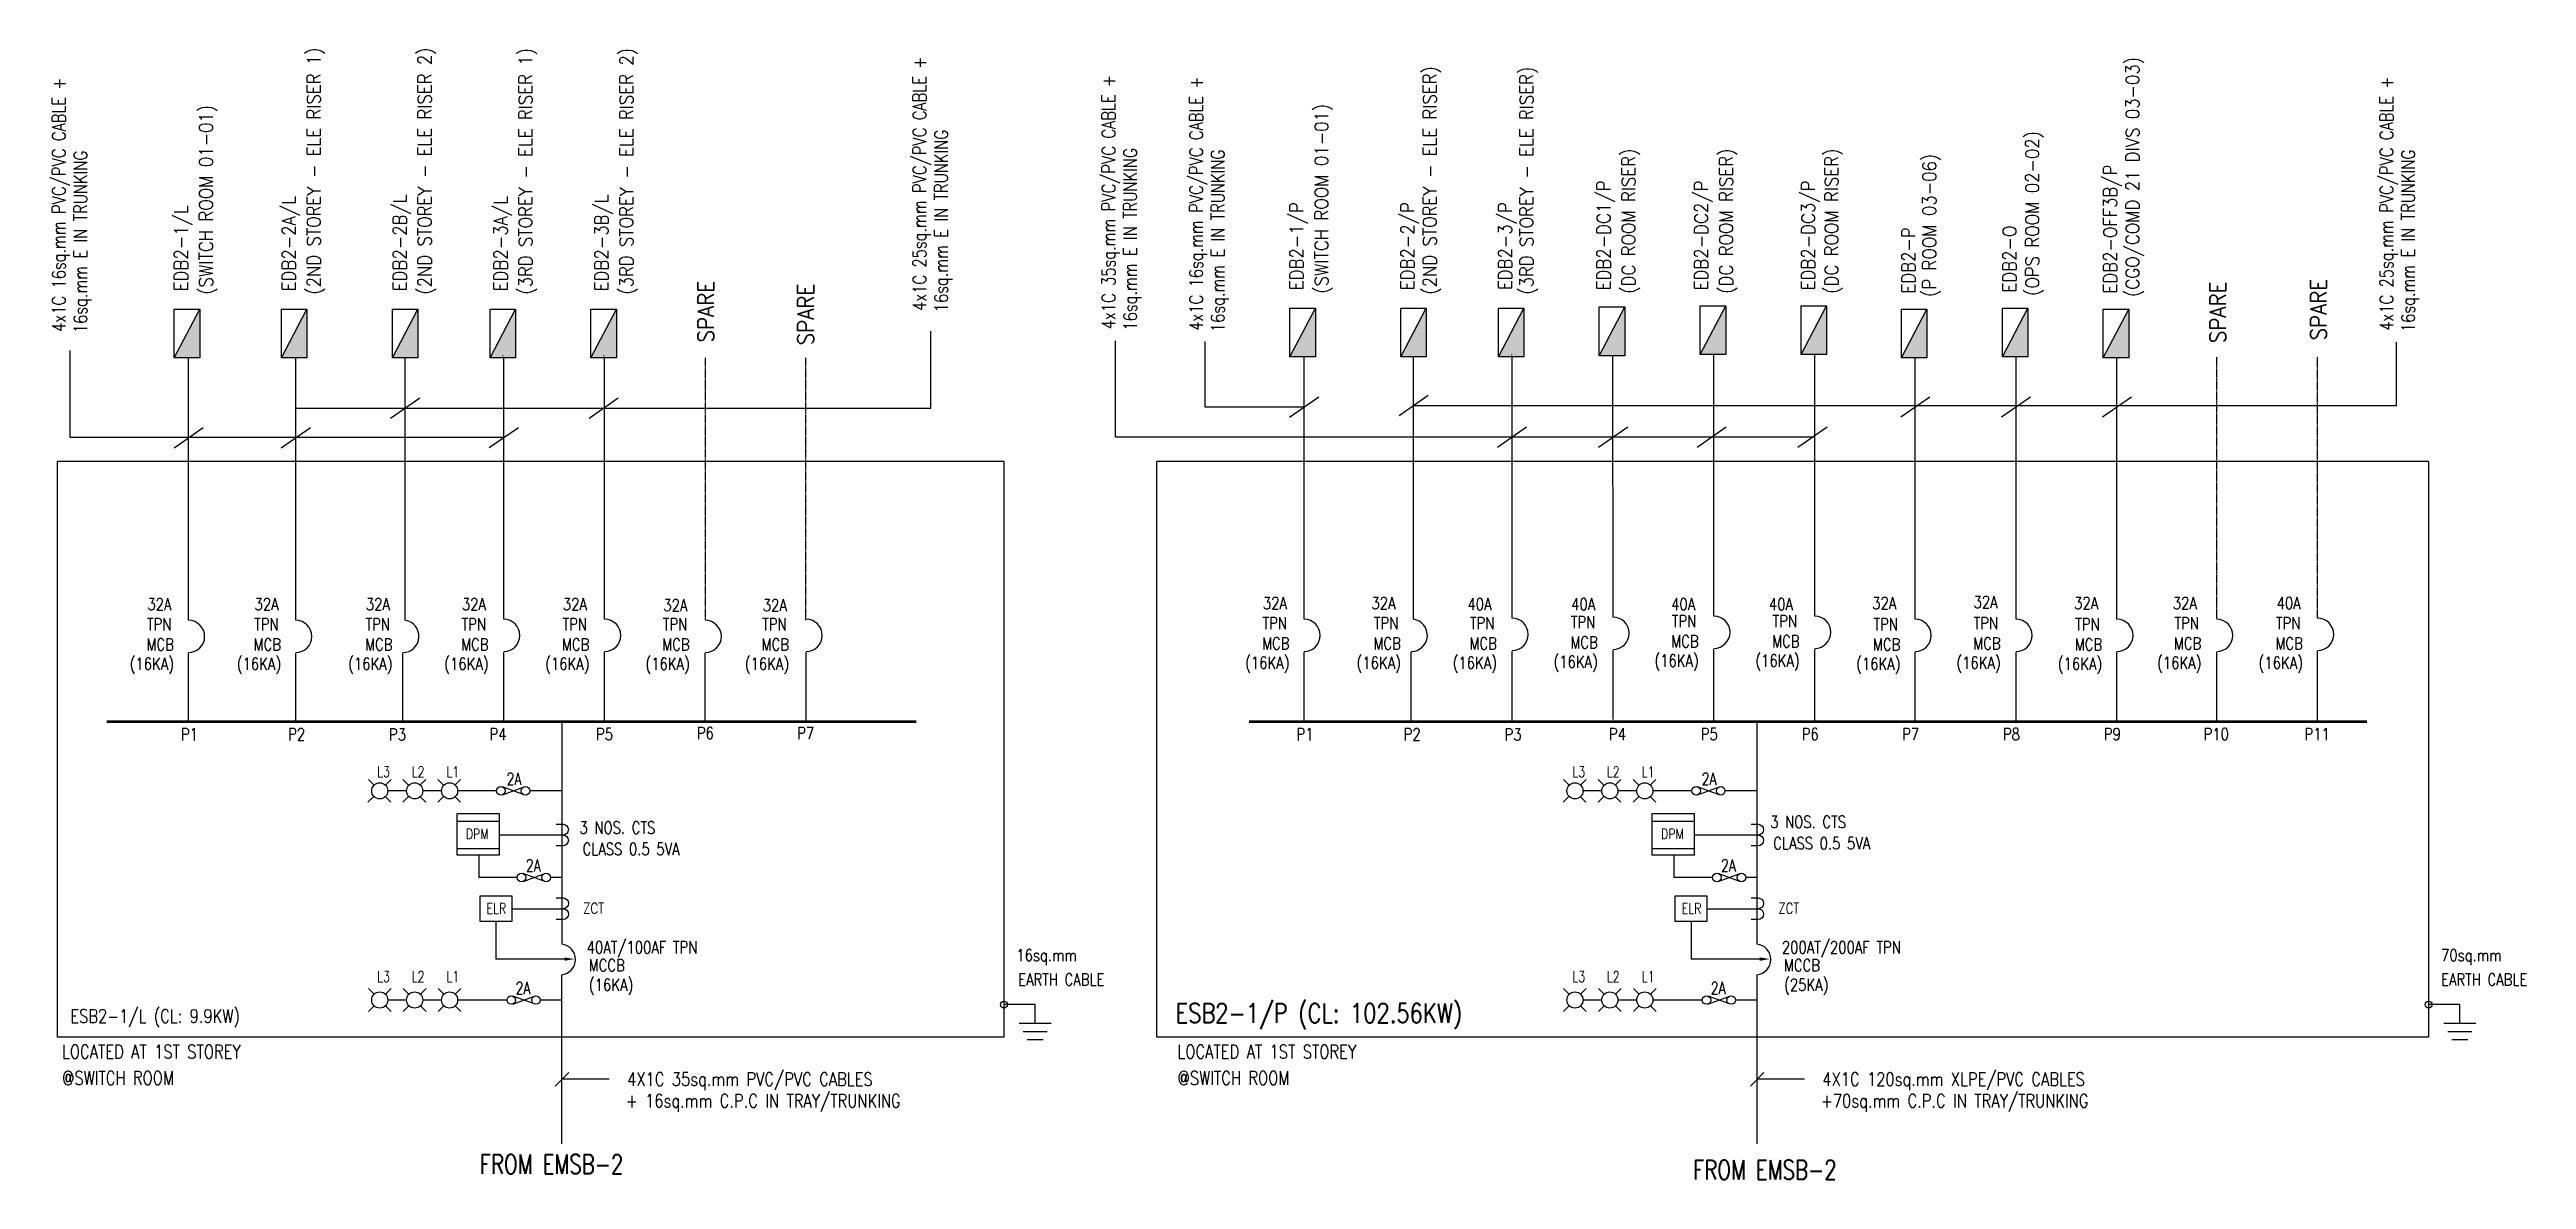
# Model space of a CAD drawing. Header units: millimetres. Extents: x 342787 to 562436, y 253179 to 528288.
# Drawn here: x 365208 to 411314, y 374632 to 395667 of the extents above; entities that cross this region are included whole.
import ezdxf
from ezdxf.enums import TextEntityAlignment as Align

# ---------------------------------------------------------------- set-up
doc = ezdxf.new("R2010")
doc.units = ezdxf.units.MM
doc.header["$LTSCALE"] = 0.01
doc.linetypes.add('DASHED', pattern=[19.05, 12.7, -6.35])
for name, color, linetype in [('E-_ELEC----_E-', 3, 'Continuous'), ('E-_ELECSYBL_R-_N_ES9', 7, 'Continuous'), ('ME-SLD', 7, 'Continuous')]:
    doc.layers.add(name, color=color, linetype=linetype)
doc.styles.add('100', font='romans.shx', dxfattribs={"width": 0.8, "height": 250})
doc.styles.add('A2', font='SIMPLEX.shx', dxfattribs={"width": 0.95, "height": 190})
doc.styles.add('PwNote', font='Romans.shx', dxfattribs={"width": 0.75, "bigfont": 'Special.shx'})
doc.styles.add('ROMANS', font='romans', dxfattribs={"width": 0.75})
doc.linetypes.add('communication_line', pattern='A,0.25,-0.2,0.25,-0.2,0.25,-0.2,0.25,-0.2,["C",Standard,S=0.1,R=0,X=-0.1,Y=-0.05],-0.075', length=1.875)

msp = doc.modelspace()

# ---------------------------------------------------------------- texts
for s, height, rotation, style, width, p in [('(2ND STOREY - ELE RISER 1)', 250, 90, 'A2', 0.9, (370251, 391105)), ('(2ND STOREY - ELE RISER 2)', 250, 90, 'A2', 0.9, (372316, 391105)), ('(3RD STOREY - ELE RISER 1)', 250, 90, 'A2', 0.9, (374194, 391105)), ('(3RD STOREY - ELE RISER 2)', 250, 90, 'A2', 0.9, (376071, 391105)), ('4x1C 25sq.mm PVC/PVC CABLE +', 250, 90, 'PwNote', 0.8, (381528, 390803, 11626)), ('4x1C 35sq.mm PVC/PVC CABLE +', 250, 90, 'PwNote', 0.8, (385047, 390461, 11626)), ('4x1C 16sq.mm PVC/PVC CABLE +', 250, 90, 'PwNote', 0.8, (386675, 390433, 11626)), ('(2ND STOREY - ELE RISER)', 250, 90, 'A2', 0.9, (391024, 391105)), ('(3RD STOREY - ELE RISER)', 250, 90, 'A2', 0.9, (392827, 391105)), ('(CGO/COMD 21 DIVS 03-03)', 250, 90, 'A2', 0.9, (404106, 391063)), ('4x1C 25sq.mm PVC/PVC CABLE +', 250, 90, 'PwNote', 0.8, (408833, 390433, 11626)), ('4x1C 16sq.mm PVC/PVC CABLE +', 250, 90, 'PwNote', 0.8, (365506, 390413, 11626)), ('(SWITCH ROOM 01-01)', 250, 90, 'A2', 0.9, (368245, 391106)), ('(SWITCH ROOM 01-01)', 250, 90, 'A2', 0.9, (389009, 391125)), ('16sq.mm E IN TRUNKING', 250, 90, 'PwNote', 0.8, (365909, 390388, 11626)), ('16sq.mm E IN TRUNKING', 250, 90, 'PwNote', 0.8, (381930, 390777, 11626)), ('16sq.mm E IN TRUNKING', 250, 90, 'PwNote', 0.8, (385449, 390435, 11626)), ('16sq.mm E IN TRUNKING', 250, 90, 'PwNote', 0.8, (387078, 390407, 11626)), ('(DC ROOM RISER)', 250, 90, 'A2', 0.9, (394725, 391123)), ('(DC ROOM RISER)', 250, 90, 'A2', 0.9, (396540, 391123)), ('(DC ROOM RISER)', 250, 90, 'A2', 0.9, (398502, 391123)), ('(OPS ROOM 02-02)', 250, 90, 'A2', 0.9, (402240, 391083)), ('16sq.mm E IN TRUNKING', 250, 90, 'PwNote', 0.8, (409236, 390407, 11626)), ('(P ROOM 03-06)', 250, 90, 'A2', 0.9, (400323, 391063)), ('EDB2-OFF3B/P', 250, 90, 'A2', 0.9, (403691, 391126)), ('EDB2-2A/L', 250, 90, 'A2', 0.9, (369787, 391168)), ('EDB2-2B/L', 250, 90, 'A2', 0.9, (371852, 391168)), ('EDB2-3A/L', 250, 90, 'A2', 0.9, (373730, 391168)), ('EDB2-3B/L', 250, 90, 'A2', 0.9, (375608, 391168)), ('EDB2-DC1/P', 250, 90, 'A2', 0.9, (394262, 391186)), ('EDB2-DC2/P', 250, 90, 'A2', 0.9, (396077, 391186)), ('EDB2-DC3/P', 250, 90, 'A2', 0.9, (398068, 391186)), ('EDB2-1/L', 250, 90, 'A2', 0.9, (367781, 391168)), ('EDB2-1/P', 250, 90, 'A2', 0.9, (388545, 391188)), ('EDB2-2/P', 250, 90, 'A2', 0.9, (390610, 391188)), ('EDB2-3/P', 250, 90, 'A2', 0.9, (392428, 391189)), ('EDB2-O', 250, 90, 'A2', 0.9, (401816, 391145)), ('EDB2-P', 250, 90, 'A2', 0.9, (399935, 391126)), ('SPARE', 300, 90, 'A2', 0.9, (377573, 390213)), ('SPARE', 300, 90, 'A2', 0.9, (379433, 390161)), ('SPARE', 300, 90, 'A2', 0.9, (405717, 390201)), ('SPARE', 300, 90, 'A2', 0.9, (407592, 390252)), ('32A', 225, 360, '100', 0.8, (367029, 385229)), ('32A', 225, 360, '100', 0.8, (369024, 385229)), ('32A', 225, 360, '100', 0.8, (371097, 385229)), ('32A', 225, 360, '100', 0.8, (372885, 385229)), ('32A', 225, 360, '100', 0.8, (374763, 385229)), ('32A', 225, 360, '100', 0.8, (387794, 385249)), ('32A', 225, 360, '100', 0.8, (389814, 385249)), ('40A', 225, 360, '100', 0.8, (391601, 385229)), ('40A', 225, 360, '100', 0.8, (393532, 385229)), ('40A', 225, 360, '100', 0.8, (395392, 385229)), ('40A', 225, 360, '100', 0.8, (397213, 385229)), ('32A', 225, 360, '100', 0.8, (399136, 385249)), ('32A', 225, 360, '100', 0.8, (401022, 385268)), ('32A', 225, 360, '100', 0.8, (402894, 385249)), ('32A', 225, 360, '100', 0.8, (404730, 385249)), ('40A', 225, 360, '100', 0.8, (406664, 385249)), ('TPN', 225, 360, '100', 0.8, (367022, 384854)), ('TPN', 225, 360, '100', 0.8, (369016, 384854)), ('TPN', 225, 360, '100', 0.8, (371090, 384854)), ('TPN', 225, 360, '100', 0.8, (372878, 384854)), ('TPN', 225, 360, '100', 0.8, (374756, 384854)), ('TPN', 225, 360, '100', 0.8, (376623, 384854)), ('32A', 225, 360, '100', 0.8, (376634, 385210)), ('TPN', 225, 360, '100', 0.8, (378473, 384854)), ('32A', 225, 360, '100', 0.8, (378484, 385210)), ('TPN', 225, 360, '100', 0.8, (387786, 384874)), ('TPN', 225, 360, '100', 0.8, (389860, 384874)), ('TPN', 225, 360, '100', 0.8, (391648, 384874)), ('TPN', 225, 360, '100', 0.8, (393526, 384893)), ('TPN', 225, 360, '100', 0.8, (395404, 384913)), ('TPN', 225, 360, '100', 0.8, (397281, 384913)), ('TPN', 225, 360, '100', 0.8, (399158, 384854)), ('TPN', 225, 360, '100', 0.8, (401024, 384874)), ('TPN', 225, 360, '100', 0.8, (402914, 384854)), ('TPN', 225, 360, '100', 0.8, (404760, 384874)), ('TPN', 225, 360, '100', 0.8, (406650, 384874)), ('MCB', 225, 360, '100', 0.8, (367013, 384479)), ('MCB', 225, 360, '100', 0.8, (369008, 384479)), ('MCB', 225, 360, '100', 0.8, (371081, 384479)), ('MCB', 225, 360, '100', 0.8, (372869, 384479)), ('MCB', 225, 360, '100', 0.8, (374747, 384479)), ('MCB', 225, 360, '100', 0.8, (376614, 384479)), ('MCB', 225, 360, '100', 0.8, (378464, 384479)), ('MCB', 225, 360, '100', 0.8, (387778, 384499)), ('MCB', 225, 360, '100', 0.8, (389851, 384499)), ('MCB', 225, 360, '100', 0.8, (391639, 384499)), ('MCB', 225, 360, '100', 0.8, (393517, 384518)), ('MCB', 225, 360, '100', 0.8, (395395, 384538)), ('MCB', 225, 360, '100', 0.8, (397273, 384538)), ('MCB', 225, 360, '100', 0.8, (399150, 384479)), ('MCB', 225, 360, '100', 0.8, (401016, 384499)), ('MCB', 225, 360, '100', 0.8, (402906, 384479)), ('MCB', 225, 360, '100', 0.8, (404751, 384499)), ('MCB', 225, 360, '100', 0.8, (406641, 384499)), ('(16KA)', 225, 360, '100', 0.8, (366699, 384119)), ('(16KA)', 225, 360, '100', 0.8, (368694, 384119)), ('(16KA)', 225, 360, '100', 0.8, (370767, 384119)), ('(16KA)', 225, 360, '100', 0.8, (372555, 384119)), ('(16KA)', 225, 360, '100', 0.8, (374433, 384119)), ('(16KA)', 225, 360, '100', 0.8, (376300, 384119)), ('(16KA)', 225, 360, '100', 0.8, (378150, 384119)), ('(16KA)', 225, 360, '100', 0.8, (387463, 384138)), ('(16KA)', 225, 360, '100', 0.8, (389537, 384138)), ('(16KA)', 225, 360, '100', 0.8, (391325, 384138)), ('(16KA)', 225, 360, '100', 0.8, (393203, 384158)), ('(16KA)', 225, 360, '100', 0.8, (395081, 384177)), ('(16KA)', 225, 360, '100', 0.8, (396959, 384177)), ('(16KA)', 225, 360, '100', 0.8, (398836, 384119)), ('(16KA)', 225, 360, '100', 0.8, (400701, 384138)), ('(16KA)', 225, 360, '100', 0.8, (402591, 384119)), ('(16KA)', 225, 360, '100', 0.8, (404437, 384138)), ('(16KA)', 225, 360, '100', 0.8, (406327, 384138)), ('P1', 225, 360, '100', 0.8, (367655, 382807)), ('P2', 225, 360, '100', 0.8, (369649, 382807)), ('P3', 225, 360, '100', 0.8, (371527, 382803)), ('P4', 225, 360, '100', 0.8, (373398, 382811)), ('P5', 225, 360, '100', 0.8, (375380, 382811)), ('P6', 225, 360, '100', 0.8, (377258, 382830)), ('P7', 225, 360, '100', 0.8, (379123, 382830)), ('P1', 225, 360, '100', 0.8, (388419, 382807)), ('P2', 225, 360, '100', 0.8, (390414, 382807)), ('P3', 225, 360, '100', 0.8, (392292, 382803)), ('P4', 225, 360, '100', 0.8, (394235, 382811)), ('P5', 225, 360, '100', 0.8, (395945, 382811)), ('P6', 225, 360, '100', 0.8, (397823, 382811)), ('P7', 225, 360, '100', 0.8, (399691, 382811)), ('P8', 225, 360, '100', 0.8, (401569, 382811)), ('P9', 225, 360, '100', 0.8, (403447, 382811)), ('P10', 225, 360, '100', 0.8, (405305, 382811)), ('P11', 225, 360, '100', 0.8, (407182, 382811)), ('40AT/100AF TPN', 225, 360, '100', 0.8, (375207, 378841)), ('200AT/200AF TPN', 225, 360, '100', 0.8, (397454, 378841)), ('MCCB', 225, 360, '100', 0.8, (375244, 378507)), ('16sq.mm', 225, 360, '100', 0.8, (383205, 378695)), ('MCCB', 225, 360, '100', 0.8, (397491, 378507)), ('70sq.mm', 225, 360, '100', 0.8, (409724, 378695)), ('(16KA)', 225, 360, '100', 0.8, (375248, 378143)), ('EARTH CABLE', 225, 360, '100', 0.8, (383238, 378242)), ('(25KA)', 225, 360, '100', 0.8, (397495, 378143)), ('EARTH CABLE', 225, 360, '100', 0.8, (409724, 378242)), ('LOCATED AT 1ST STOREY', 250, 360, 'PwNote', 0.8, (365441, 376887)), ('LOCATED AT 1ST STOREY', 250, 360, 'PwNote', 0.8, (386204, 376887)), ('@SWITCH ROOM', 250, 360, 'PwNote', 0.8, (365441, 376397)), ('+ 16sq.mm C.P.C IN TRAY/TRUNKING', 250, 360, 'PwNote', 0.8, (375934, 375972, -11626)), ('4X1C 35sq.mm PVC/PVC CABLES', 250, 360, 'PwNote', 0.8, (375960, 376375, -11626)), ('@SWITCH ROOM', 250, 360, 'PwNote', 0.8, (386204, 376397)), ('+70sq.mm C.P.C IN TRAY/TRUNKING', 250, 360, 'PwNote', 0.8, (398181, 375972, -11626)), ('4X1C 120sq.mm XLPE/PVC CABLES', 250, 360, 'PwNote', 0.8, (398207, 376375, -11626))]:
    msp.add_text(s, height=height, rotation=rotation, dxfattribs=dict(style=style, width=width)).set_placement(p)
for s, height, style, width, p in [('L3', 200, 'ROMANS', 0.75, (371307, 382122, 0)), ('L2', 200, 'ROMANS', 0.75, (371949, 382122, 0)), ('L1', 200, 'ROMANS', 0.75, (372599, 382122, 0)), ('L3', 200, 'ROMANS', 0.75, (393554, 382122, 0)), ('L2', 200, 'ROMANS', 0.75, (394196, 382122, 0)), ('L1', 200, 'ROMANS', 0.75, (394846, 382122, 0)), ('DPM', 186.6, '100', 0.8, (372959, 380973, 0)), ('DPM', 186.6, '100', 0.8, (395206, 380973, 0)), ('L3', 200, 'ROMANS', 0.75, (371307, 378308, 0)), ('L2', 200, 'ROMANS', 0.75, (371949, 378308, 0)), ('L1', 200, 'ROMANS', 0.75, (372599, 378308, 0)), ('L3', 200, 'ROMANS', 0.75, (393554, 378308, 0)), ('L2', 200, 'ROMANS', 0.75, (394196, 378308, 0)), ('L1', 200, 'ROMANS', 0.75, (394846, 378308, 0)), ('ESB2-1/L (CL: 9.9KW)', 250, 'PwNote', 0.8, (365596, 377549)), ('ESB2-1/P (CL: 102.56KW)', 360, 'PwNote', 0.8, (386168, 377549)), ('FROM EMSB-2', 360, 'PwNote', 0.75, (373216, 374736, -11626)), ('FROM EMSB-2', 360, 'PwNote', 0.75, (395800, 374632, -11626))]:
    msp.add_text(s, height=height, dxfattribs=dict(style=style, width=width)).set_placement(p)
at = {"style": 'ROMANS', "width": 0.75}
for s, height, p in [('2A', 225, (373852, 381977, 0)), ('2A', 225, (396099, 381977, 0)), ('2A', 225, (374212, 380366, 0)), ('2A', 225, (396459, 380366, 0)), ('ELR', 200, (373526, 379577, 0)), ('ELR', 200, (395773, 379577, 0)), ('2A', 225, (374021, 378084, 0)), ('2A', 225, (396268, 378084, 0))]:
    msp.add_text(s, height=height, dxfattribs=at).set_placement(p, align=Align.CENTER)
at = {"style": 'ROMANS', "width": 0.8}
for p in [(375335, 379682, 0), (397582, 379682, 0)]:
    msp.add_text('ZCT', height=200, dxfattribs=at).set_placement(p, align=Align.MIDDLE)
at = {"layer": 'ME-SLD', "color": 7, "style": 'ROMANS', "width": 0.8}
for s, p in [('3 NOS. CTS', (375073, 381182)), ('3 NOS. CTS', (397236, 381289)), ('CLASS 0.5 5VA', (375130, 380784)), ('CLASS 0.5 5VA', (397293, 380891))]:
    msp.add_text(s, height=225, dxfattribs=at).set_placement(p, align=Align.MIDDLE_LEFT)

# ---------------------------------------------------------------- blocks, each defined once
blk = doc.blocks.new('DB')
at = {"layer": 'E-_ELEC----_E-'}
blk.add_hatch(color=0, dxfattribs=at).paths.add_polyline_path([(0, 0), (400, 0), (400, 209)])
at = {"layer": 'E-_ELEC----_E-', "color": 0, "linetype": 'Continuous'}
for p, q in [((400, 209), (0, 209)), ((0, 209), (0, 0)), ((400, 0), (400, 209)), ((0, 0), (400, 0))]:
    blk.add_line(p, q, dxfattribs=at)
at = {"layer": 'E-_ELEC----_E-', "color": 0}
blk.add_line((400, 209), (0, 0), dxfattribs=at)
blk = doc.blocks.new('ELEC0333')
at = {"layer": 'E-_ELECSYBL_R-_N_ES9'}
blk.add_lwpolyline([(-1.3, 2), (0, 2, -1), (0, 0, -1), (0, -2), (-1.3, -2)], format="xyb", dxfattribs=at)
blk = doc.blocks.new('ELEC0302')
at = {"color": 0}
blk.add_arc((20, 0), 300, 275.7392, 84.2608, dxfattribs=at)

# ---------------------------------------------------------------- linework, layer by layer
at = {"color": 7}
for p, q in [((367796, 385041), (367796, 389926)), ((369791, 385041), (369791, 389926)), ((371829, 385041), (371829, 389926)), ((373655, 389959, 11626), (373655, 389973, 11626)), ((375533, 389959, 11626), (375533, 389973, 11626)), ((388561, 385061), (388561, 389946)), ((390599, 385061), (390599, 389946)), ((392425, 389978, 11626), (392425, 389992, 11626)), ((367796, 383135), (367796, 384429)), ((369791, 383135), (369791, 384429)), ((371786, 383135), (371786, 384429)), ((373664, 383155), (373664, 384449)), ((375541, 383155), (375541, 384449)), ((377414, 383135), (377414, 384429)), ((379292, 383155), (379292, 384449)), ((388561, 383155), (388561, 384449)), ((390556, 383155), (390556, 384449)), ((392433, 383174), (392433, 384468)), ((394311, 383194), (394311, 384488)), ((396189, 383155), (396189, 384507)), ((398067, 383155), (398067, 384507)), ((399935, 383155), (399935, 384449)), ((401813, 383155), (401813, 384449)), ((403691, 383155), (403691, 384449)), ((405548, 383155), (405548, 384449)), ((407426, 383174), (407426, 384468)), ((374742, 383155), (374742, 379013, 0)), ((396989, 383155), (396989, 379013, 0)), ((371242, 381760, 0), (371136, 381654, 0)), ((371249, 381972, 0), (371143, 382079, 0)), ((371454, 381760, 0), (371560, 381654, 0)), ((371461, 381972, 0), (371567, 382079, 0)), ((371852, 381866, 0), (371507, 381866, 0)), ((371892, 381972, 0), (371786, 382079, 0)), ((371892, 381760, 0), (371786, 381654, 0)), ((372104, 381972, 0), (372211, 382079, 0)), ((372104, 381760, 0), (372210, 381654, 0)), ((372500, 381866, 0), (372155, 381866, 0)), ((372542, 381972, 0), (372436, 382079, 0)), ((372542, 381760, 0), (372436, 381654, 0)), ((372754, 381972, 0), (372861, 382079, 0)), ((372754, 381760, 0), (372860, 381654, 0)), ((373528, 381866, 0), (372805, 381866, 0)), ((373637, 381792, 0), (374043, 381941, 0)), ((374041, 381792, 0), (373638, 381940, 0)), ((374742, 381866, 0), (374149, 381866, 0)), ((393489, 381760, 0), (393383, 381654, 0)), ((393496, 381972, 0), (393390, 382079, 0)), ((393701, 381760, 0), (393807, 381654, 0)), ((393708, 381972, 0), (393814, 382079, 0)), ((394099, 381866, 0), (393754, 381866, 0)), ((394139, 381972, 0), (394033, 382079, 0)), ((394139, 381760, 0), (394033, 381654, 0)), ((394351, 381972, 0), (394458, 382079, 0)), ((394351, 381760, 0), (394457, 381654, 0)), ((394747, 381866, 0), (394402, 381866, 0)), ((394789, 381972, 0), (394683, 382079, 0)), ((394789, 381760, 0), (394683, 381654, 0)), ((395001, 381972, 0), (395108, 382079, 0)), ((395001, 381760, 0), (395107, 381654, 0)), ((395775, 381866, 0), (395052, 381866, 0)), ((395884, 381792, 0), (396290, 381941, 0)), ((396288, 381792, 0), (395885, 381940, 0)), ((396989, 381866, 0), (396396, 381866, 0)), ((373819, 379672, 0), (374767, 379672, 0)), ((396066, 379672, 0), (397014, 379672, 0)), ((373517, 379440, 0), (373517, 378735, 0)), ((395764, 379440, 0), (395764, 378735, 0)), ((374909, 378735, 0), (373517, 378735, 0)), ((397156, 378735, 0), (395764, 378735, 0)), ((371249, 378079, 0), (371143, 378185, 0)), ((371461, 378079, 0), (371567, 378185, 0)), ((371899, 378079, 0), (371793, 378185, 0)), ((372111, 378079, 0), (372217, 378185, 0)), ((372549, 378079, 0), (372443, 378185, 0)), ((372761, 378079, 0), (372867, 378185, 0)), ((393496, 378079, 0), (393390, 378185, 0)), ((393708, 378079, 0), (393814, 378185, 0)), ((394146, 378079, 0), (394040, 378185, 0)), ((394358, 378079, 0), (394464, 378185, 0)), ((394796, 378079, 0), (394690, 378185, 0)), ((395008, 378079, 0), (395114, 378185, 0)), ((371249, 377867, 0), (371143, 377761, 0)), ((371461, 377867, 0), (371567, 377761, 0)), ((371855, 377973, 0), (371505, 377973, 0)), ((371899, 377867, 0), (371793, 377761, 0)), ((372111, 377867, 0), (372217, 377761, 0)), ((372505, 377973, 0), (372155, 377973, 0)), ((372549, 377867, 0), (372443, 377761, 0)), ((372761, 377867, 0), (372867, 377761, 0)), ((373725, 377973, 0), (372805, 377973, 0)), ((373831, 377898, 0), (374236, 378047, 0)), ((374235, 377899, 0), (373832, 378047, 0)), ((374752, 377973, 0), (374342, 377973, 0)), ((383555, 377889), (382974, 377889)), ((383555, 377539), (383555, 377889)), ((393496, 377867, 0), (393390, 377761, 0)), ((393708, 377867, 0), (393814, 377761, 0)), ((394102, 377973, 0), (393752, 377973, 0)), ((394146, 377867, 0), (394040, 377761, 0)), ((394358, 377867, 0), (394464, 377761, 0)), ((394752, 377973, 0), (394402, 377973, 0)), ((394796, 377867, 0), (394690, 377761, 0)), ((395008, 377867, 0), (395114, 377761, 0)), ((395972, 377973, 0), (395052, 377973, 0)), ((396078, 377898, 0), (396483, 378047, 0)), ((396482, 377899, 0), (396079, 378047, 0)), ((396999, 377973, 0), (396589, 377973, 0)), ((410074, 377889), (409493, 377889)), ((410074, 377539), (410074, 377889)), ((383255, 377539), (383855, 377539)), ((383330, 377389), (383780, 377389)), ((383405, 377239), (383705, 377239)), ((409774, 377539), (410374, 377539)), ((409849, 377389), (410299, 377389)), ((409924, 377239), (410224, 377239)), ((374621, 376372, -23253), (374872, 376622, -23253)), ((375628, 376497, -11626), (374746, 376497, -11626)), ((396868, 376372, -23253), (397119, 376622, -23253)), ((397875, 376497, -11626), (396993, 376497, -11626))]:
    msp.add_line(p, q, dxfattribs=at)
at = {"color": 7, "ltscale": 2500}
for p, q in [((373664, 385061), (373662, 389928)), ((375541, 385061), (375540, 389928)), ((392433, 385080), (392432, 389947)), ((394311, 385100), (394310, 389967)), ((396189, 385119), (396188, 389987)), ((398067, 385119), (398066, 389987)), ((399935, 385061), (399934, 389926)), ((401814, 385061), (401814, 389946)), ((403691, 385061), (403690, 389926))]:
    msp.add_line(p, q, dxfattribs=at)
at = {"linetype": 'DASHED', "ltscale": 10}
for p, q in [((377416, 385041), (377416, 389926)), ((379289, 385041), (379289, 389926)), ((405550, 385061), (405550, 389946)), ((407426, 385080), (407425, 389946))]:
    msp.add_line(p, q, dxfattribs=at)
for p, q in [((371558, 388804), (372100, 389180)), ((375254, 388805), (375795, 389181)), ((388290, 388824), (388832, 389199)), ((390328, 388856), (390869, 389231)), ((399666, 388826), (400207, 389201)), ((401541, 388827), (402083, 389202)), ((403419, 388827), (403960, 389202)), ((367526, 388255), (368067, 388631)), ((369522, 388255), (370063, 388631)), ((373393, 388256), (373935, 388632)), ((392162, 388265), (392703, 388641)), ((394043, 388264), (394584, 388640)), ((395876, 388265), (396418, 388641)), ((397754, 388265), (398296, 388641)), ((372793, 381301, 0), (373577, 381301, 0)), ((395040, 381301, 0), (395824, 381301, 0)), ((374766, 381044, 0), (373577, 381044, 0)), ((397013, 381044, 0), (395824, 381044, 0)), ((372793, 380795, 0), (373577, 380795, 0)), ((373197, 380671, 0), (373197, 380255, 0)), ((395040, 380795, 0), (395824, 380795, 0)), ((395444, 380671, 0), (395444, 380255, 0)), ((373916, 380255, 0), (373197, 380255, 0)), ((374022, 380180, 0), (374428, 380329, 0)), ((374426, 380181, 0), (374023, 380329, 0)), ((374742, 380255, 0), (374534, 380255, 0)), ((396163, 380255, 0), (395444, 380255, 0)), ((396269, 380180, 0), (396675, 380329, 0)), ((396673, 380181, 0), (396270, 380329, 0)), ((396989, 380255, 0), (396781, 380255, 0))]:
    msp.add_line(p, q)
at = {"color": 7, "ltscale": 1.5}
for p, q in [((365354, 377279), (365354, 388000)), ((382974, 388000), (365354, 388000)), ((382974, 388000), (382974, 377279)), ((385818, 377279), (385818, 388000)), ((409493, 388000), (385818, 388000)), ((409493, 388000), (409493, 377279)), ((382974, 377279), (365354, 377279)), ((409493, 377279), (385818, 377279))]:
    msp.add_line(p, q, dxfattribs=at)
at = {"color": 7}
for points in [[(373664, 388444), (365593, 388443), (365593, 390065)], [(369791, 388992), (381614, 388992), (381614, 390423)], [(398066, 388450), (385053, 388453), (385053, 390246)], [(388561, 389012), (386718, 389012), (386718, 390233)], [(390599, 389042), (408896, 389042), (408896, 390218)]]:
    msp.add_lwpolyline(points, dxfattribs=at)
at = {"color": 7, "const_width": 50}
for points in [[(366274, 383155), (381343, 383155)], [(387532, 383155), (408348, 383155)]]:
    msp.add_lwpolyline(points, dxfattribs=at)
at = {"elevation": 0}
for points in [[(372793, 381442), (373577, 381442), (373577, 380671), (372793, 380671)], [(395040, 381442), (395824, 381442), (395824, 380671), (395040, 380671)]]:
    msp.add_lwpolyline(points, close=True, dxfattribs=at)
at = {"color": 7, "elevation": 0}
for points in [[(373817, 379440), (373817, 379904), (373217, 379904), (373217, 379440)], [(396064, 379440), (396064, 379904), (395464, 379904), (395464, 379440)]]:
    msp.add_lwpolyline(points, close=True, dxfattribs=at)
at = {"color": 7, "elevation": -11626}
for points in [[(374746, 375295), (374746, 378445)], [(396993, 375295), (396993, 378445)]]:
    msp.add_lwpolyline(points, dxfattribs=at)
at = {"color": 7}
for centre, radius in [((371355, 381866, 0), 150), ((372005, 381866, 0), 150), ((372655, 381866, 0), 150), ((373610, 381866, 0), 79.2), ((374069, 381866, 0), 79.2), ((393602, 381866, 0), 150), ((394252, 381866, 0), 150), ((394902, 381866, 0), 150), ((395857, 381866, 0), 79.2), ((396316, 381866, 0), 79.2), ((371355, 377973, 0), 150), ((372005, 377973, 0), 150), ((372655, 377973, 0), 150), ((393602, 377973, 0), 150), ((394252, 377973, 0), 150), ((394902, 377973, 0), 150), ((373804, 377973, 0), 79.2), ((374263, 377973, 0), 79.2), ((382974, 377889), 63.8), ((396051, 377973, 0), 79.2), ((396510, 377973, 0), 79.2), ((409493, 377889), 63.8)]:
    msp.add_circle(centre, radius, dxfattribs=at)
for centre in [(373995, 380255, 0), (374454, 380255, 0), (396242, 380255, 0), (396701, 380255, 0)]:
    msp.add_circle(centre, 79.2)
for centre, radius, start, end in [((367796, 384741), 300, 270, 90), ((369791, 384741), 300, 270, 90), ((371784, 384743), 302, 270.3189, 81.4373), ((373664, 384761), 300, 270, 90), ((375541, 384761), 300, 270, 90), ((377414, 384741), 300, 270, 90), ((379292, 384761), 300, 270, 90), ((388561, 384761), 300, 270, 90), ((390554, 384762), 302, 270.3189, 81.4373), ((392433, 384780), 300, 270, 90), ((394311, 384800), 300, 270, 90), ((396189, 384819), 300, 270, 90), ((398067, 384819), 300, 270, 90), ((399935, 384761), 300, 270, 90), ((401813, 384761), 300, 270, 90), ((403691, 384761), 300, 270, 90), ((405548, 384761), 300, 270, 90), ((407426, 384780), 300, 270, 90)]:
    msp.add_arc(centre, radius, start, end, dxfattribs=at)
for points in [[(374796, 378766, 0), (374796, 378704, 0), (374981, 378735, 0)], [(397043, 378766, 0), (397043, 378704, 0), (397228, 378735, 0)]]:
    msp.add_solid(points, dxfattribs=at)

# ---------------------------------------------------------------- block references
at = {"color": 7, "linetype": 'Continuous', "lineweight": 0, "xscale": -2.267999999807214, "yscale": 2.2680000000164, "zscale": -2.267999999807214, "rotation": 90}
for p in [(368005, 390833), (370000, 390833), (372065, 390833), (373882, 390835), (375760, 390835), (388770, 390853), (390835, 390853), (392652, 390855), (394530, 390874), (396408, 390894), (398286, 390894), (400154, 390833), (402035, 390853), (403910, 390833)]:
    msp.add_blockref('DB', p, dxfattribs=at)
at = {"xscale": 100, "yscale": 100, "zscale": 100}
for p in [(374766, 381044, 0), (397013, 381044, 0)]:
    msp.add_blockref('ELEC0333', p, dxfattribs=at)
at = {"color": 7, "xscale": 100, "yscale": 100, "zscale": 100}
for p in [(374767, 379672, 0), (397014, 379672, 0)]:
    msp.add_blockref('ELEC0333', p, dxfattribs=at)
at = {"color": 7, "linetype": 'communication_line', "xscale": 0.9525000000008744, "yscale": 0.9525000000008744, "zscale": 0.9525000000008744}
for p in [(374695, 378728, 0), (396942, 378728, 0)]:
    msp.add_blockref('ELEC0302', p, dxfattribs=at)

msp.set_redraw_order([(e.dxf.handle, doc.entitydb.next_handle()) for e in msp.query("TEXT MTEXT ATTDEF DIMENSION ARC_DIMENSION")])  # texts and dimensions are drawn at this point

doc.saveas('drawing.dxf')
